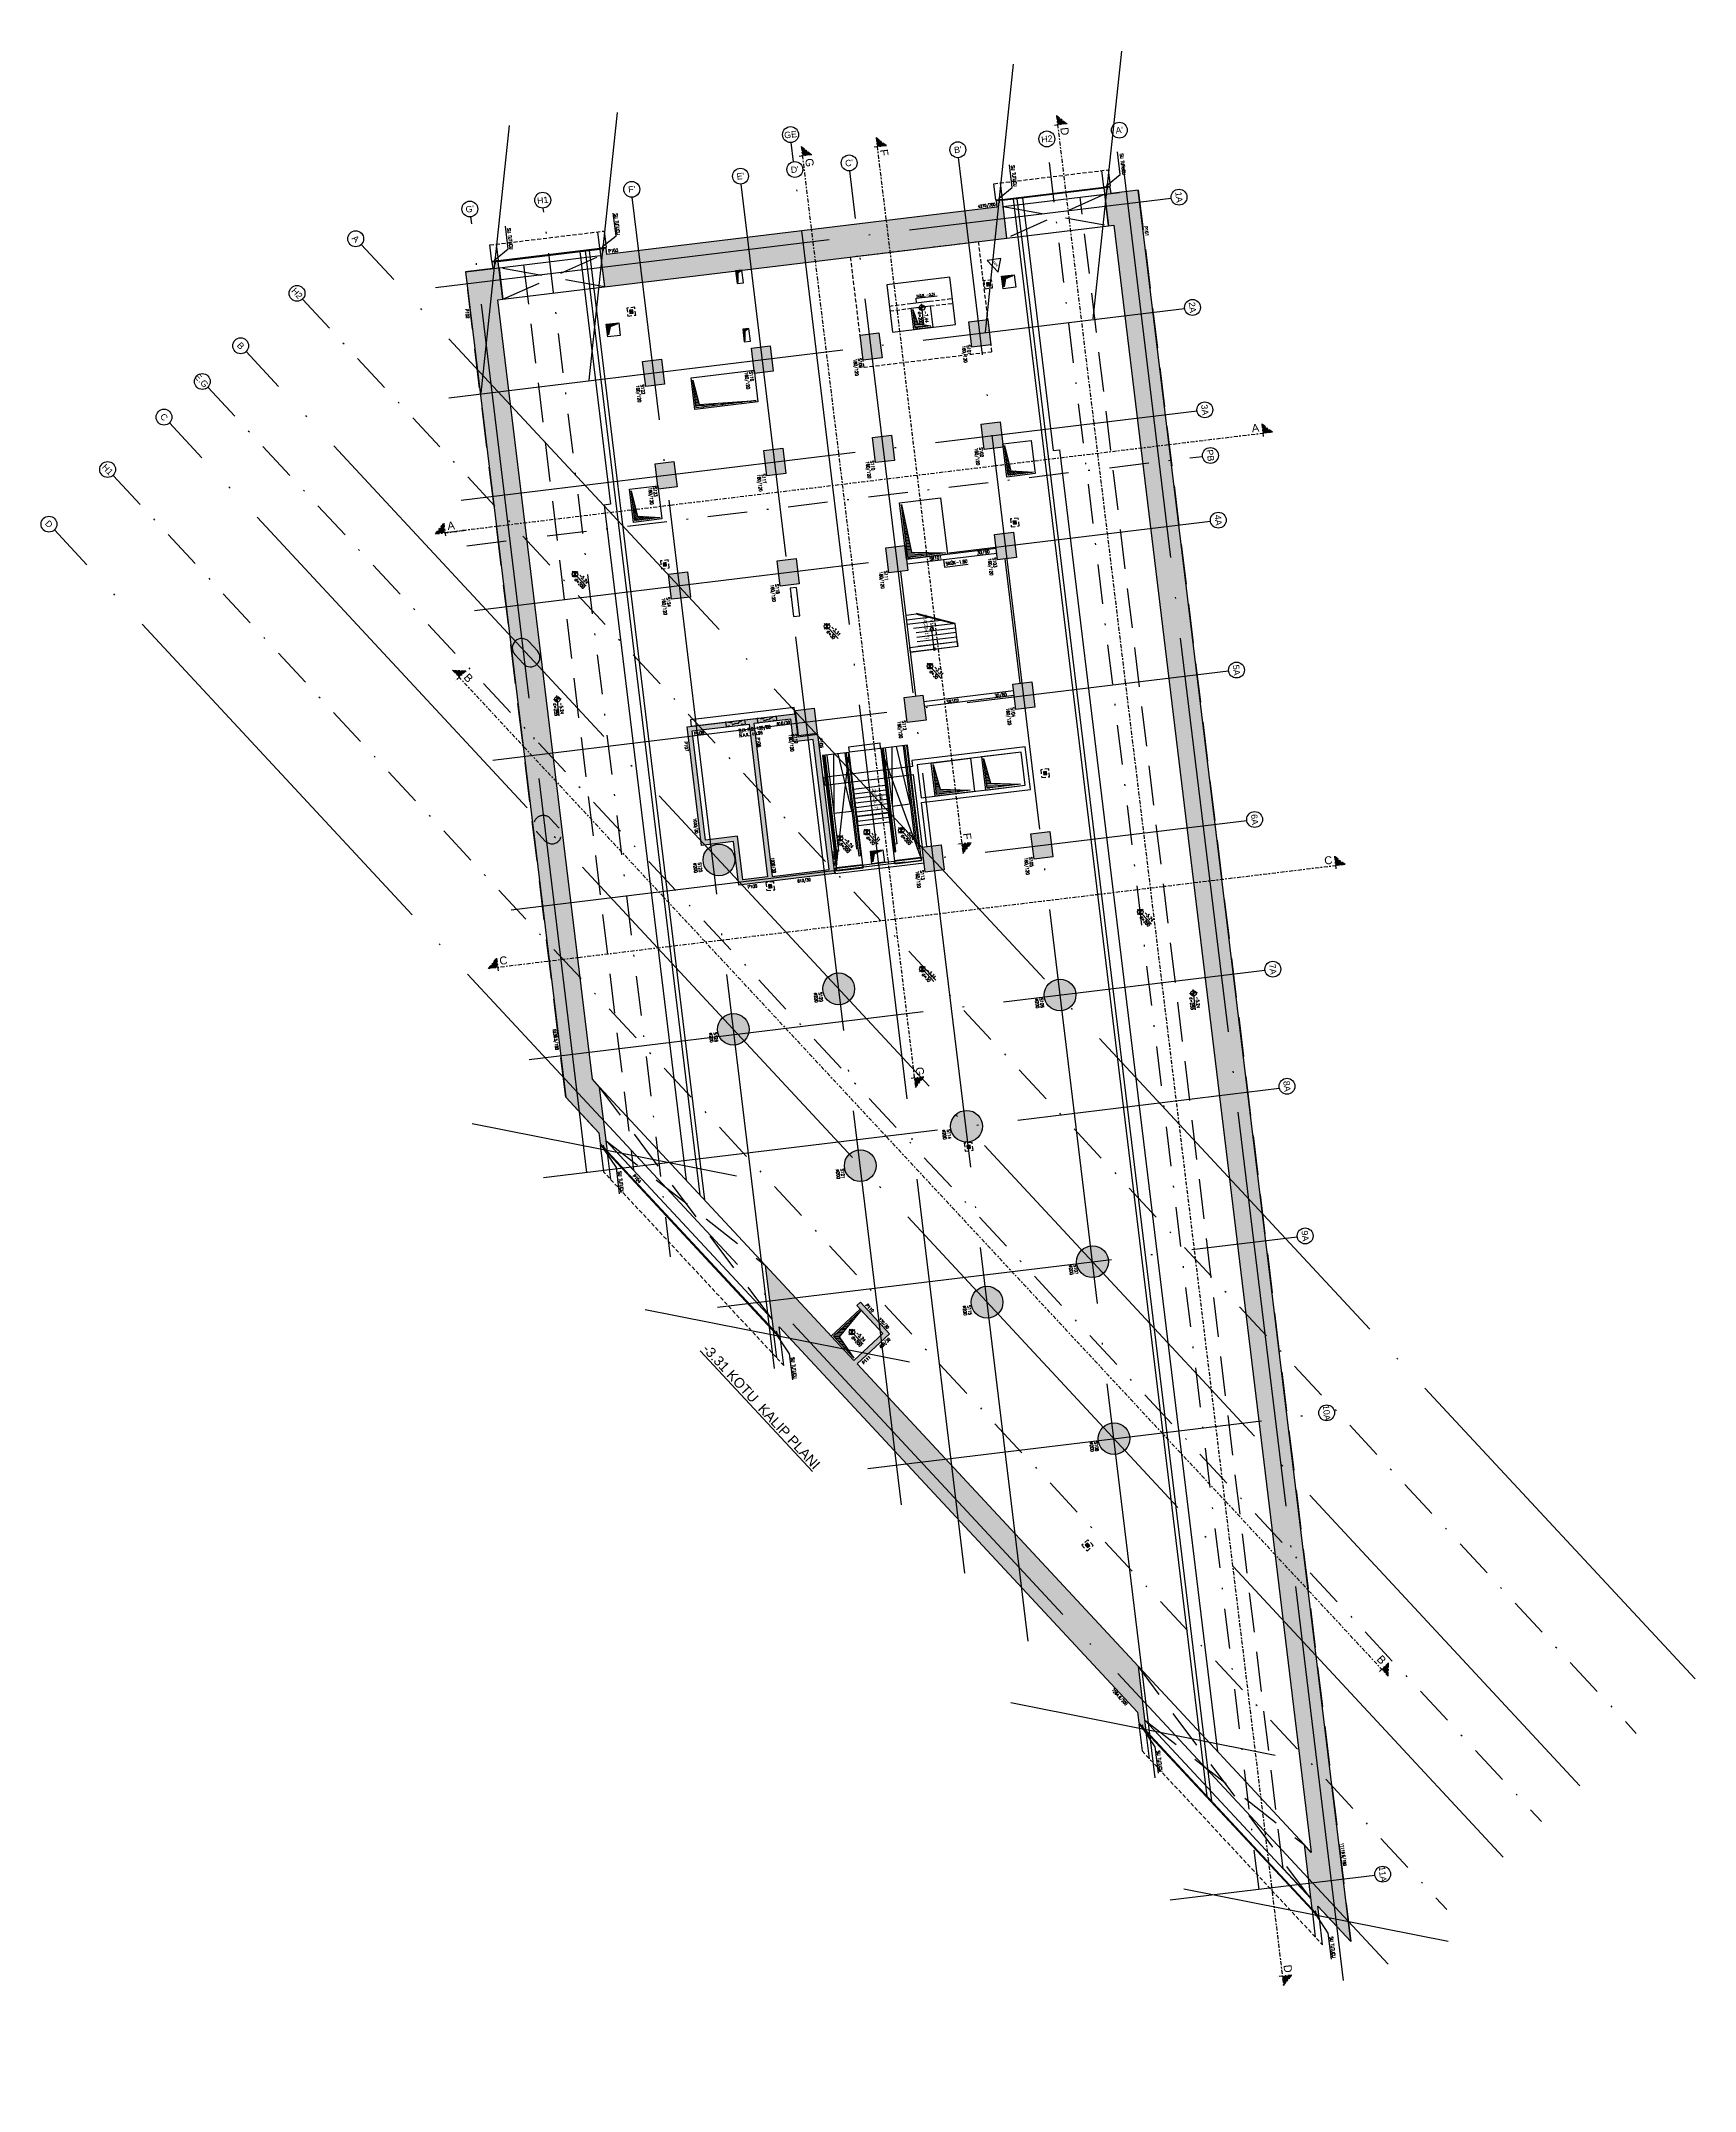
# Model space of a CAD drawing. Header units: millimetres. Extents: x 400408 to 401121, y 4543945 to 4544109.
# Drawn here: x 400408 to 400512.2, y 4543980.1 to 4544109.3 of the extents above; entities that cross this region are included whole.
import ezdxf
from ezdxf.enums import TextEntityAlignment as Align

# ---------------------------------------------------------------- set-up
doc = ezdxf.new("R2010")
doc.units = ezdxf.units.MM
for name, pattern in [('AKS', [3, 2.5, -0.25, 0, -0.25]), ('CENTER', [2, 1.25, -0.25, 0.25, -0.25]), ('CIZGI', [0.4, 0.25, -0.15]), ('CONTINU', [0]), ('DASHDOT2', [0.5, 0.25, -0.125, 0, -0.125]), ('HIDDEN', [0.375, 0.25, -0.125]), ('UUC-ST-KAL-I05-101-U-000$0$ACAD_ISO05W100', [33, 24, -3, 0, -3, 0, -3])]:
    doc.linetypes.add(name, pattern=pattern)
for name, color, linetype in [('aks prota', 2, 'AKS'), ('bosluk prota', 2, 'Continuous'), ('bosluk tarama prota', 8, 'Continuous'), ('boşluk prota', 2, 'Continuous'), ('boşluk taraması prota', 252, 'Continuous'), ('caks prota', 4, 'Continuous'), ('kesik prota', 2, 'CIZGI'), ('kesit tarama prota', 252, 'Continuous'), ('kiriş boyutu prota', 6, 'Continuous'), ('kiriş prota', 6, 'Continuous'), ('kolon prota', 1, 'Continuous'), ('kolon tarama prota', 252, 'Continuous'), ('lkolon prota', 4, 'Continuous'), ('lperde prota', 4, 'Continuous'), ('merdiven prota', 2, 'Continuous'), ('metraj prota', 2, 'Continuous'), ('not prota', 2, 'Continuous'), ('not yazısı prota', 6, 'Continuous'), ('not çizgisi prota', 4, 'Continuous'), ('perde prota', 1, 'Continuous'), ('PRT-AL-TUNEL_EKSENI', 14, 'DASHDOT2'), ('PRT-MI-a_fit_drainage', 10, 'Continuous'), ('PRT-MI-ad_dim', 8, 'Continuous'), ('prt-s-taxis', 7, 'Continuous'), ('skesit prota', 7, 'Continuous'), ('st-s_level (kot)', 6, 'Continuous'), ('st-s_levelmark (kot işareti)', 4, 'Continuous'), ('st_s_ölçü', 4, 'Continuous'), ('taks prota', 7, 'Continuous'), ('temel prota', 6, 'Continuous'), ('tkesit prota', 7, 'Continuous'), ('tkolon prota', 6, 'Continuous'), ('tnot prota', 4, 'Continuous'), ('tperde prota', 6, 'Continuous'), ('tplan prota', 7, 'Continuous'), ('UUC-ST-KAL-I05-101-U-000$0$st_s_su tutucu', 2, 'Continuous'), ('ölçü prota', 4, 'Continuous')]:
    doc.layers.add(name, color=color, linetype=linetype)
doc.styles.add('Arial', font='Arial.ttf')
doc.styles.add('OLCU', font='romanstw.shx')
doc.styles.add('PRT-MI-a_Arial', font='Arial.ttf', dxfattribs={"height": 30})
doc.styles.add('TAKS', font='Arial Unicode.ttf')
doc.styles.add('TKIRIS', font='romanstw.shx')
doc.styles.add('tkolon', font='romanstw.shx')
doc.styles.add('TNOT', font='romanstw.shx', dxfattribs={"width": 0.8, "height": 250})
doc.styles.add('TSIMPLEX', font='romanstw.shx')
doc.dimstyles.new('1-50', dxfattribs={"dimtxt": 10, "dimasz": 4, "dimexe": 4, "dimexo": 8, "dimgap": 4, "dimtad": 1, "dimdec": 1, "dimrnd": 0.05, "dimzin": 9, "dimdsep": 46, "dimtxsty": 'OLCU', "dimblk1": 'OBLIQUE', "dimblk2": 'OBLIQUE', "dimsah": 1, "dimcen": 2, "dimdle": 4, "dimclrd": 4, "dimclre": 4, "dimclrt": 3, "dimadec": 1, "dimazin": 0, "dimtfac": 1, "dimtdec": 1, "dimtix": 1, "dimtmove": 2, "dimatfit": 3, "dimldrblk": 'OBLIQUE', "dimfxl": 1, "dimtvp": 1, "dimtolj": 1, "dimtzin": 1, "dimarcsym": 0})

# ---------------------------------------------------------------- blocks, each defined once
blk = doc.blocks.new('yürüyen mer 1')
at = {"color": 253}
blk.add_lwpolyline([(-120, 35), (-120, 205)], dxfattribs=at)
at = {"layer": 'st_s_ölçü', "color": 252, "ltscale": 0.1}
blk.add_line((-831, 205), (-831, 35), dxfattribs=at)
for points in [[(-120, 205), (-852, 205), (-852, 35), (-120, 35)], [(-120, 197), (-776, 197), (-776, 188), (-120, 188)], [(-729, 205), (-729, 197)], [(-120, 177), (-729, 177), (-729, 188)], [(-120, 135), (-489, 177), (-489, 62), (-120, 105)], [(-120, 42), (-776, 42), (-776, 52), (-120, 52)], [(-120, 62), (-729, 62), (-729, 52)], [(-729, 35), (-729, 42)]]:
    blk.add_lwpolyline(points, dxfattribs=at)
blk = doc.blocks.new('PLAN_KOT')
at = {"layer": 'st-s_levelmark (kot işareti)'}
h = blk.add_hatch(color=256, dxfattribs=at)
h.paths.add_polyline_path([(0, 18, 0.414214), (-18, 0), (0, 0)])
h.paths.add_polyline_path([(18, 0), (0, 0), (0, -18, 0.414214)])
for p, q in [((105, 0), (-25, 0)), ((0, 25), (0, -25))]:
    blk.add_line(p, q, dxfattribs=at)
blk.add_circle((0, 0), 17.5, dxfattribs=at)
at = {"layer": 'st-s_level (kot)', "color": 6, "style": 'OLCU', "width": 0.8}
for tag, p in [('KOT', (23, 10)), ('DÖŞEME_KALINLIĞI', (23, -28))]:
    blk.add_attdef(tag, p, '', height=20, dxfattribs=at)
blk = doc.blocks.new('Stair_Anotation')
at = {"color": 0, "style": 'PRT-MI-a_Arial'}
blk.add_attdef('M.ADI', text='', height=0.2, dxfattribs=at).set_placement((0, 0), align=Align.BOTTOM_CENTER)
blk.add_attdef('BAS.SAYI-(EN-RIHT)', text='', height=0.2, dxfattribs=at).set_placement((0, -0.08), align=Align.TOP_CENTER)
blk = doc.blocks.new('_Oblique')
at = {"layer": 'st_s_ölçü', "lineweight": -2}
blk.add_line((-0.5, -0.5), (0.5, 0.5), dxfattribs=at)
blk = doc.blocks.new('*U79')
at = {"layer": 'metraj prota', "color": 4}
blk.add_lwpolyline([(-145, 0), (-122, 13), (-122, -13)], close=True, dxfattribs=at)
blk.add_lwpolyline([(0, 0), (-122, 0)], dxfattribs=at)
blk.add_circle((0, 0), 7.5, dxfattribs=at)
blk = doc.blocks.new('YER SUZGECI_20x20')
at = {"color": 2}
blk.add_lwpolyline([(-20, 0), (0, 0), (0, 20), (-20, 20)], close=True, dxfattribs=at)
for points in [[(0, 20), (-20, 0)], [(-20, 20), (0, 0)]]:
    blk.add_lwpolyline(points, dxfattribs=at)
blk.add_circle((-10, 10), 7, dxfattribs=at)

msp = doc.modelspace()

# ---------------------------------------------------------------- hatches: boundary and pattern name
at = {"layer": 'bosluk tarama prota'}
h = msp.add_hatch(dxfattribs=at)
h.set_pattern_fill('ANSI31', color=256, scale=0.5, angle=121.92399)
h.set_pattern_definition([(321.924, (400458.676496, 4544064.617994), (0.03854414, 0.04919958), [])])
h.paths.add_polyline_path([(400451.813, 4544094.776), (400452.127, 4544094.814), (400451.893, 4544094.68), (400451.9, 4544094.06)])
h = msp.add_hatch(dxfattribs=at)
h.set_pattern_fill('ANSI31', color=256, scale=0.5, angle=121.92399)
h.set_pattern_definition([(321.924, (400475.46656, 4544064.2645), (0.03854414, 0.04919958), [])])
h.paths.add_polyline_path([(400468.603, 4544094.422), (400469.232, 4544094.499), (400468.767, 4544094.296), (400468.679, 4544093.797)])
h = msp.add_hatch(dxfattribs=at)
h.set_pattern_fill('ANSI31', color=256, scale=0.5, angle=121.92399)
h.set_pattern_definition([(321.924, (400450.549617, 4544061.23863), (0.03854414, 0.04919958), [])])
h.paths.add_polyline_path([(400443.686, 4544091.396), (400444.315, 4544091.473), (400443.851, 4544091.27), (400443.762, 4544090.771)])
h = msp.add_hatch(dxfattribs=at)
h.set_pattern_fill('ANSI31', color=256, scale=0.5, angle=121.92399)
h.set_pattern_definition([(321.924, (400459.122254, 4544060.947334), (0.03854414, 0.04919958), [])])
h.paths.add_polyline_path([(400452.259, 4544091.105), (400452.573, 4544091.143), (400452.338, 4544091.009), (400452.346, 4544090.389)])
h = msp.add_hatch(dxfattribs=at)
h.set_pattern_fill('ANSI31', color=256, scale=0.5, angle=121.92399)
h.set_pattern_definition([(321.924, (400467.19765, 4544028.036356), (0.03854414, 0.04919958), [])])
h.paths.add_polyline_path([(400460.334, 4544058.194), (400460.963, 4544058.27), (400460.499, 4544058.068), (400460.41, 4544057.569)])
at = {"layer": 'boşluk taraması prota', "ltscale": 2}
h = msp.add_hatch(dxfattribs=at)
h.set_pattern_fill('ANSI31', color=256, scale=0.03, angle=-47.07601, style=0)
h.set_pattern_definition([(357.923994, (399678.58956, 4544276.37311), (0.003450452, 0.095187483), [])])
h.paths.add_polyline_path([(400463.246, 4544091.464), (400464.069, 4544091.337), (400463.075, 4544091.216), (400462.936, 4544092.358)])
h = msp.add_hatch(dxfattribs=at)
h.set_pattern_fill('ANSI31', color=256, scale=0.03, angle=-47.07601, style=0)
h.set_pattern_definition([(357.923994, (399678.14428, 4544261.64228), (0.003450452, 0.095187483), [])])
h.paths.add_polyline_path([(400449.07, 4544087.922), (400449.468, 4544086.381), (400453.055, 4544086.625), (400449.283, 4544086.167)])
h = msp.add_hatch(dxfattribs=at)
h.set_pattern_fill('ANSI31', color=256, scale=0.03, angle=-47.07601, style=0)
h.set_pattern_definition([(321.924, (400468.59764, 4544083.89483), (0.0587413, 0.0749802), [])])
h.paths.add_polyline_path([(400468.94, 4544081.922), (400468.709, 4544083.808), (400469.109, 4544082.212), (400470.528, 4544082.115)])
h = msp.add_hatch(dxfattribs=at)
h.set_pattern_fill('ANSI31', color=256, scale=0.03, angle=-47.07601, style=0)
h.set_pattern_definition([(321.924, (400445.07095, 4544081.03779), (0.0587413, 0.0749802), [])])
h.paths.add_polyline_path([(400445.413, 4544079.065), (400445.182, 4544080.951), (400445.582, 4544079.354), (400447.002, 4544079.258)])
h = msp.add_hatch(dxfattribs=at)
h.set_pattern_fill('ANSI31', color=256, scale=0.03, angle=-47.07601, style=0)
h.set_pattern_definition([(357.923994, (399678.130375, 4544261.90387), (0.003450452, 0.095187483), [])])
h.paths.add_polyline_path([(400462.842, 4544077.076), (400464.998, 4544077.04), (400462.616, 4544076.747), (400462.211, 4544080.083)])
h = msp.add_hatch(dxfattribs=at)
h.set_pattern_fill('ANSI31', color=256, scale=0.03, angle=-47.07601, style=0)
h.set_pattern_definition([(357.923994, (399683.1203, 4544247.35807), (0.003450452, 0.095187483), [])])
h.paths.add_polyline_path([(400467.832, 4544062.53), (400469.988, 4544062.494), (400467.606, 4544062.201), (400467.377, 4544064.086)])
h = msp.add_hatch(dxfattribs=at)
h.set_pattern_fill('ANSI31', color=256, scale=0.03, angle=-47.07601, style=0)
h.set_pattern_definition([(357.923994, (399679.94364, 4544246.9723), (0.003450452, 0.095187483), [])])
h.paths.add_polyline_path([(400464.655, 4544062.145), (400466.811, 4544062.109), (400464.429, 4544061.815), (400464.2, 4544063.7)])
h = msp.add_hatch(dxfattribs=at)
h.set_pattern_fill('ANSI31', color=256, scale=0.03, angle=-47.07601, style=0)
h.set_pattern_definition([(357.923994, (399678.52061, 4544261.7916), (0.003450452, 0.095187483), [])])
h.paths.add_polyline_path([(400459.681, 4544029.315), (400458.279, 4544027.648), (400459.218, 4544026.289), (400457.924, 4544027.681)])
at = {"layer": 'kesit tarama prota'}
h = msp.add_hatch(color=256, dxfattribs=at)
h.dxf.hatch_style = 1
h.paths.add_polyline_path([(400472.645, 4544104.067), (400471.977, 4544104.59), (400472.049, 4544103.995)])
h = msp.add_hatch(color=256, dxfattribs=at)
h.dxf.hatch_style = 1
h.paths.add_polyline_path([(400461.277, 4544102.687), (400460.609, 4544103.21), (400460.681, 4544102.614)])
h = msp.add_hatch(color=256, dxfattribs=at)
h.dxf.hatch_style = 1
h.paths.add_polyline_path([(400456.565, 4544102.114), (400455.897, 4544102.638), (400455.97, 4544102.042)])
h = msp.add_hatch(color=256, dxfattribs=at)
h.dxf.hatch_style = 1
h.paths.add_polyline_path([(400484.916, 4544085.154), (400485.584, 4544084.631), (400484.988, 4544084.559)])
h = msp.add_hatch(color=256, dxfattribs=at)
h.dxf.hatch_style = 1
h.paths.add_polyline_path([(400433.376, 4544078.896), (400432.853, 4544078.228), (400433.448, 4544078.3)])
h = msp.add_hatch(color=256, dxfattribs=at)
h.dxf.hatch_style = 1
h.paths.add_polyline_path([(400434.781, 4544069.608), (400433.933, 4544069.638), (400434.341, 4544069.199)])
h = msp.add_hatch(color=256, dxfattribs=at)
h.dxf.hatch_style = 1
h.paths.add_polyline_path([(400466.611, 4544058.766), (400466.087, 4544058.098), (400466.015, 4544058.694)])
h = msp.add_hatch(color=256, dxfattribs=at)
h.dxf.hatch_style = 1
h.paths.add_polyline_path([(400489.493, 4544057.914), (400490.161, 4544057.391), (400489.566, 4544057.319)])
h = msp.add_hatch(color=256, dxfattribs=at)
h.dxf.hatch_style = 1
h.paths.add_polyline_path([(400436.702, 4544051.503), (400436.179, 4544050.836), (400436.775, 4544050.908)])
h = msp.add_hatch(color=256, dxfattribs=at)
h.dxf.hatch_style = 1
h.paths.add_polyline_path([(400463.621, 4544044.015), (400463.098, 4544043.347), (400463.025, 4544043.942)])
h = msp.add_hatch(color=256, dxfattribs=at)
h.dxf.hatch_style = 1
h.paths.add_polyline_path([(400492.911, 4544007.105), (400492.88, 4544006.257), (400492.471, 4544006.696)])
h = msp.add_hatch(color=256, dxfattribs=at)
h.dxf.hatch_style = 1
h.paths.add_polyline_path([(400486.81, 4543987.426), (400486.286, 4543986.758), (400486.214, 4543987.354)])
at = {"layer": 'kolon tarama prota'}
h = msp.add_hatch(color=256, dxfattribs=at)
h.dxf.hatch_style = 1
h.paths.add_polyline_path([(400488.037, 4543995.155), (400487.581, 4543995.646), (400488.073, 4543991.593), (400488.536, 4543991.094), (400488.454, 4543991.77), (400490.533, 4543989.535), (400477.132, 4544099.89), (400475.419, 4544099.682), (400475.371, 4544100.079), (400474.974, 4544100.031), (400475.263, 4544097.649), (400475.586, 4544097.688)])
h = msp.add_hatch(color=256, dxfattribs=at)
h.dxf.hatch_style = 1
h.paths.add_polyline_path([(400468.861, 4544096.871), (400468.571, 4544099.254), (400468.174, 4544099.205), (400468.222, 4544098.808), (400443.653, 4544095.825), (400443.605, 4544096.222), (400443.208, 4544096.174), (400443.497, 4544093.791)])
h = msp.add_hatch(color=256, dxfattribs=at)
h.dxf.hatch_style = 1
h.paths.add_polyline_path([(400442.735, 4544043.865), (400436.771, 4544092.974), (400437.094, 4544093.014), (400436.805, 4544095.396), (400436.408, 4544095.348), (400436.456, 4544094.951), (400434.743, 4544094.743), (400441.059, 4544042.73), (400443.141, 4544040.492), (400443.223, 4544039.816), (400443.687, 4544039.318), (400443.194, 4544043.371)])
h = msp.add_hatch(color=256, dxfattribs=at)
h.dxf.hatch_style = 1
h.paths.add_polyline_path([(400467.645, 4544091.737), (400467.838, 4544090.149), (400466.647, 4544090.004), (400466.454, 4544091.593)])
h = msp.add_hatch(color=256, dxfattribs=at)
h.dxf.hatch_style = 1
h.paths.add_polyline_path([(400453.946, 4544090.074), (400454.139, 4544088.485), (400452.948, 4544088.341), (400452.755, 4544089.929)])
h = msp.add_hatch(color=256, dxfattribs=at)
h.dxf.hatch_style = 1
h.paths.add_polyline_path([(400460.796, 4544090.905), (400460.988, 4544089.317), (400459.797, 4544089.172), (400459.604, 4544090.761)])
h = msp.add_hatch(color=256, dxfattribs=at)
h.dxf.hatch_style = 1
h.paths.add_polyline_path([(400447.096, 4544089.242), (400447.289, 4544087.653), (400446.098, 4544087.509), (400445.905, 4544089.097)])
h = msp.add_hatch(color=256, dxfattribs=at)
h.dxf.hatch_style = 1
h.paths.add_polyline_path([(400468.429, 4544085.285), (400468.622, 4544083.696), (400467.43, 4544083.552), (400467.238, 4544085.14)])
h = msp.add_hatch(color=256, dxfattribs=at)
h.dxf.hatch_style = 1
h.paths.add_polyline_path([(400454.729, 4544083.621), (400454.922, 4544082.033), (400453.731, 4544081.888), (400453.538, 4544083.476)])
h = msp.add_hatch(color=256, dxfattribs=at)
h.dxf.hatch_style = 1
h.paths.add_polyline_path([(400461.579, 4544084.453), (400461.772, 4544082.864), (400460.581, 4544082.72), (400460.388, 4544084.308)])
h = msp.add_hatch(color=256, dxfattribs=at)
h.dxf.hatch_style = 1
h.paths.add_polyline_path([(400447.88, 4544082.789), (400448.073, 4544081.201), (400446.881, 4544081.056), (400446.689, 4544082.645)])
h = msp.add_hatch(color=256, dxfattribs=at)
h.dxf.hatch_style = 1
h.paths.add_polyline_path([(400469.273, 4544078.336), (400469.466, 4544076.747), (400468.274, 4544076.603), (400468.081, 4544078.191)])
h = msp.add_hatch(color=256, dxfattribs=at)
h.dxf.hatch_style = 1
h.paths.add_polyline_path([(400462.423, 4544077.504), (400462.616, 4544075.916), (400461.425, 4544075.771), (400461.232, 4544077.359)])
h = msp.add_hatch(color=256, dxfattribs=at)
h.dxf.hatch_style = 1
h.paths.add_polyline_path([(400448.724, 4544075.84), (400448.917, 4544074.252), (400447.725, 4544074.107), (400447.532, 4544075.696)])
h = msp.add_hatch(color=256, dxfattribs=at)
h.dxf.hatch_style = 1
h.paths.add_polyline_path([(400455.573, 4544076.672), (400455.766, 4544075.084), (400454.575, 4544074.939), (400454.382, 4544076.527)])
h = msp.add_hatch(color=256, dxfattribs=at)
h.dxf.hatch_style = 1
h.paths.add_polyline_path([(400463.568, 4544068.073), (400463.761, 4544066.485), (400462.57, 4544066.34), (400462.377, 4544067.928)])
h = msp.add_hatch(color=256, dxfattribs=at)
h.dxf.hatch_style = 1
h.paths.add_polyline_path([(400470.418, 4544068.905), (400470.611, 4544067.317), (400469.42, 4544067.172), (400469.227, 4544068.76)])
h = msp.add_hatch(color=256, dxfattribs=at)
h.dxf.hatch_style = 1
h.paths.add_polyline_path([(400456.656, 4544065.269), (400455.415, 4544065.119), (400455.239, 4544066.566), (400452.906, 4544066.283), (400454.076, 4544056.653), (400457.649, 4544057.087)], flags=16)
h.paths.add_polyline_path([(400452.609, 4544066.246), (400453.778, 4544056.617), (400452.219, 4544056.428), (400451.884, 4544059.183), (400449.87, 4544058.938), (400449.035, 4544065.813)], flags=16)
h.paths.add_polyline_path([(400451.957, 4544056.094), (400451.623, 4544058.849), (400449.608, 4544058.604), (400448.701, 4544066.074), (400455.501, 4544066.9), (400455.677, 4544065.453), (400456.918, 4544065.603), (400457.983, 4544056.826)])
h = msp.add_hatch(color=256, dxfattribs=at)
h.dxf.hatch_style = 1
h.paths.add_polyline_path([(400456.719, 4544067.241), (400456.911, 4544065.653), (400455.72, 4544065.508), (400455.527, 4544067.097)])
h = msp.add_hatch(color=256, dxfattribs=at)
h.dxf.hatch_style = 1
h.paths.add_polyline_path([(400471.563, 4544059.474), (400471.756, 4544057.886), (400470.565, 4544057.741), (400470.372, 4544059.33)])
h = msp.add_hatch(color=256, dxfattribs=at)
h.dxf.hatch_style = 1
edge = h.paths.add_edge_path()
edge.add_arc((400450.709, 4544057.684), 1, -47.07601, 312.92399)
h = msp.add_hatch(color=256, dxfattribs=at)
h.dxf.hatch_style = 1
h.paths.add_polyline_path([(400464.714, 4544058.642), (400464.906, 4544057.054), (400463.715, 4544056.909), (400463.522, 4544058.498)])
h = msp.add_hatch(color=256, dxfattribs=at)
h.dxf.hatch_style = 1
edge = h.paths.add_edge_path()
edge.add_arc((400458.261, 4544049.564), 1, -47.07601, 312.92399)
h = msp.add_hatch(color=256, dxfattribs=at)
h.dxf.hatch_style = 1
edge = h.paths.add_edge_path()
edge.add_arc((400472.209, 4544049.177), 1, -47.07601, 312.92399)
h = msp.add_hatch(color=256, dxfattribs=at)
h.dxf.hatch_style = 1
edge = h.paths.add_edge_path()
edge.add_arc((400451.62, 4544047.013), 1, -47.07601, 312.92399)
h = msp.add_hatch(color=256, dxfattribs=at)
h.dxf.hatch_style = 1
edge = h.paths.add_edge_path()
edge.add_arc((400466.313, 4544040.906), 1, -47.07601, 312.92399)
h = msp.add_hatch(color=256, dxfattribs=at)
h.dxf.hatch_style = 1
edge = h.paths.add_edge_path()
edge.add_arc((400459.615, 4544038.417), 1, -47.07601, 312.92399)
h = msp.add_hatch(color=256, dxfattribs=at)
h.dxf.hatch_style = 1
edge = h.paths.add_edge_path()
edge.add_arc((400474.251, 4544032.371), 1, -47.07601, 312.92399)
h = msp.add_hatch(color=256, dxfattribs=at)
h.dxf.hatch_style = 1
h.paths.add_polyline_path([(400477.086, 4544003.993), (400477.168, 4544003.318), (400477.632, 4544002.819), (400477.139, 4544006.873), (400459.417, 4544025.929), (400461.467, 4544027.835), (400459.628, 4544029.813), (400459.408, 4544029.608), (400461.043, 4544027.851), (400459.212, 4544026.148), (400453.632, 4544032.148), (400454.125, 4544028.095), (400454.588, 4544027.596), (400454.506, 4544028.272)])
h = msp.add_hatch(color=256, dxfattribs=at)
h.dxf.hatch_style = 1
edge = h.paths.add_edge_path()
edge.add_arc((400467.609, 4544029.821), 1, -47.07601, 312.92399)
h = msp.add_hatch(color=256, dxfattribs=at)
h.dxf.hatch_style = 1
edge = h.paths.add_edge_path()
edge.add_arc((400475.606, 4544021.223), 1, -47.07601, 312.92399)

# ---------------------------------------------------------------- linework, layer by layer
at = {"layer": 'aks prota', "ltscale": 10}
for p, q in [((400455.407, 4544101.679), (400455.26, 4544102.889)), ((400490.074, 4543987.091), (400475.978, 4544103.171)), ((400478.198, 4543999.861), (400465.802, 4544101.936)), ((400462.209, 4544017.053), (400452.103, 4544100.272)), ((400466.206, 4544012.755), (400455.528, 4544100.688)), ((400470.204, 4544008.457), (400458.953, 4544101.104)), ((400432.848, 4544093.757), (400479.207, 4544099.387)), ((400454.214, 4544025.649), (400445.253, 4544099.44)), ((400442.389, 4544038.001), (400435.078, 4544098.205)), ((400512.214, 4544006.089), (400428.167, 4544096.459)), ((400433.692, 4544086.808), (400480.051, 4544092.438)), ((400504.965, 4543999.347), (400420.917, 4544089.717)), ((400434.475, 4544080.356), (400480.835, 4544085.985)), ((400500.132, 4543994.852), (400416.084, 4544085.222)), ((400492.882, 4543988.11), (400408.835, 4544078.48)), ((400435.319, 4544073.407), (400481.679, 4544079.036)), ((400436.465, 4544063.976), (400482.824, 4544069.606)), ((400437.61, 4544054.545), (400483.969, 4544060.175)), ((400438.755, 4544045.114), (400485.114, 4544050.744)), ((400439.659, 4544037.669), (400486.019, 4544043.299)), ((400450.63, 4544029.502), (400487.155, 4544033.938)), ((400460.084, 4544019.338), (400488.509, 4544022.79)), ((400479.134, 4543992.156), (400492.039, 4543993.723))]:
    msp.add_line(p, q, dxfattribs=at)
at = {"layer": 'bosluk prota'}
for points in [[(400451.813, 4544094.776), (400452.127, 4544094.814), (400451.893, 4544094.68), (400451.9, 4544094.06)], [(400468.603, 4544094.422), (400469.232, 4544094.499), (400468.767, 4544094.296), (400468.679, 4544093.797)], [(400443.686, 4544091.396), (400444.315, 4544091.473), (400443.851, 4544091.27), (400443.762, 4544090.771)], [(400452.259, 4544091.105), (400452.573, 4544091.143), (400452.338, 4544091.009), (400452.346, 4544090.389)], [(400460.334, 4544058.194), (400460.963, 4544058.27), (400460.499, 4544058.068), (400460.41, 4544057.569)]]:
    msp.add_lwpolyline(points, close=True, dxfattribs=at)
at = {"layer": 'boşluk prota', "ltscale": 0.05}
for points in [[(400463.246, 4544091.464), (400464.069, 4544091.337), (400463.075, 4544091.216), (400462.936, 4544092.358)], [(400449.07, 4544087.922), (400449.468, 4544086.381), (400453.055, 4544086.625), (400449.283, 4544086.167)], [(400468.94, 4544081.922), (400468.709, 4544083.808), (400469.109, 4544082.212), (400470.528, 4544082.115)], [(400445.413, 4544079.065), (400445.182, 4544080.951), (400445.582, 4544079.354), (400447.002, 4544079.258)], [(400462.842, 4544077.076), (400464.998, 4544077.04), (400462.616, 4544076.747), (400462.211, 4544080.083)], [(400467.832, 4544062.53), (400469.719, 4544062.461), (400467.606, 4544062.201), (400467.377, 4544064.086)], [(400464.655, 4544062.145), (400466.542, 4544062.076), (400464.429, 4544061.815), (400464.2, 4544063.7)], [(400459.681, 4544029.315), (400458.279, 4544027.648), (400459.218, 4544026.289), (400457.924, 4544027.681)]]:
    msp.add_lwpolyline(points, close=True, dxfattribs=at)
at = {"layer": 'caks prota', "ltscale": 0.05}
for centre in [(400475.942, 4544103.67), (400455.225, 4544103.388), (400465.767, 4544102.434), (400471.375, 4544103.115), (400455.492, 4544101.187), (400458.917, 4544101.603), (400445.218, 4544099.939), (400452.067, 4544100.771), (400435.018, 4544098.7), (400435.018, 4544098.7), (400439.609, 4544099.258), (400479.704, 4544099.447), (400427.826, 4544096.825), (400424.128, 4544093.386), (400480.548, 4544092.498), (400420.577, 4544090.083), (400418.16, 4544087.835), (400415.744, 4544085.588), (400481.331, 4544086.046), (400481.68, 4544083.172), (400412.192, 4544082.285), (400482.175, 4544079.097), (400408.495, 4544078.846), (400483.322, 4544069.65), (400484.466, 4544060.235), (400485.611, 4544050.804), (400486.507, 4544043.427), (400487.652, 4544033.997), (400489.005, 4544022.853), (400492.535, 4543993.786)]:
    msp.add_circle(centre, 0.5, dxfattribs=at)
at = {"layer": 'kesik prota', "ltscale": 10}
for p, q in [((400459.201, 4544062.147), (400461.186, 4544062.388)), ((400459.236, 4544061.859), (400461.221, 4544062.101)), ((400459.271, 4544061.572), (400461.256, 4544061.813)), ((400459.306, 4544061.284), (400461.291, 4544061.525)), ((400459.341, 4544060.996), (400461.326, 4544061.237)), ((400459.376, 4544060.708), (400461.361, 4544060.949)), ((400459.411, 4544060.42), (400461.396, 4544060.661)), ((400459.446, 4544060.132), (400461.431, 4544060.373))]:
    msp.add_line(p, q, dxfattribs=at)
for points in [[(400468.619, 4544098.857), (400475.264, 4544097.648), (400475.022, 4544099.635), (400468.861, 4544096.871)], [(400436.854, 4544094.999), (400437.094, 4544093.013), (400443.256, 4544095.777), (400443.497, 4544093.791)]]:
    msp.add_lwpolyline(points, close=True, dxfattribs=at)
at = {"layer": 'kesik prota'}
for points in [[(400451.133, 4544066.365), (400451.17, 4544066.064), (400452.325, 4544066.51), (400452.361, 4544066.209), (400451.133, 4544066.365)], [(400453.119, 4544066.606), (400453.155, 4544066.309), (400454.31, 4544066.751), (400454.346, 4544066.453), (400453.119, 4544066.606)]]:
    msp.add_lwpolyline(points, dxfattribs=at)
at = {"layer": 'kesik prota', "ltscale": 10}
for points in [[(400454.043, 4544028.77), (400443.194, 4544043.371)], [(400443.605, 4544039.993), (400453.632, 4544032.148)], [(400487.991, 4543992.268), (400477.139, 4544006.873)], [(400477.55, 4544003.495), (400487.581, 4543995.646)]]:
    msp.add_lwpolyline(points, dxfattribs=at)
at = {"layer": 'kiriş prota'}
for p, q in [((400462.529, 4544076.635), (400468.187, 4544077.322)), ((400462.565, 4544076.337), (400468.223, 4544077.025)), ((400463.117, 4544068.018), (400462.164, 4544075.861)), ((400468.716, 4544076.656), (400469.669, 4544068.814))]:
    msp.add_line(p, q, dxfattribs=at)
for points in [[(400468.619, 4544098.857), (400475.022, 4544099.634)], [(400468.861, 4544096.871), (400475.263, 4544097.649)], [(400437.223, 4544095.044), (400443.256, 4544095.777)], [(400437.094, 4544093.014), (400443.497, 4544093.791)], [(400448.953, 4544088.057), (400452.923, 4544088.539), (400453.165, 4544086.554), (400449.194, 4544086.072), (400448.953, 4544088.057)], [(400465.763, 4544071.147), (400465.589, 4544072.584)], [(400469.278, 4544068.338), (400463.62, 4544067.651)], [(400469.314, 4544068.04), (400463.656, 4544067.353)], [(400443.194, 4544043.371), (400453.632, 4544032.148)], [(400443.605, 4544039.993), (400454.043, 4544028.77)], [(400487.581, 4543995.646), (400477.139, 4544006.873)], [(400487.991, 4543992.268), (400477.55, 4544003.495)]]:
    msp.add_lwpolyline(points, dxfattribs=at)
for points in [[(400451.761, 4544094.795), (400451.857, 4544094), (400452.254, 4544094.049), (400452.158, 4544094.843)], [(400464.017, 4544092.59), (400464.18, 4544091.249), (400462.99, 4544091.105), (400462.826, 4544092.445)], [(400452.207, 4544091.124), (400452.303, 4544090.33), (400452.7, 4544090.378), (400452.604, 4544091.172)], [(400468.853, 4544081.81), (400468.598, 4544083.895), (400470.385, 4544084.112), (400470.64, 4544082.027)], [(400445.326, 4544078.953), (400445.071, 4544081.038), (400446.858, 4544081.255), (400447.113, 4544079.17)], [(400464.679, 4544080.498), (400465.11, 4544076.949), (400462.529, 4544076.635), (400462.098, 4544080.184)], [(400466.57, 4544064.09), (400466.824, 4544062.005), (400464.342, 4544061.704), (400464.089, 4544063.788)], [(400467.265, 4544064.174), (400467.518, 4544062.089), (400470, 4544062.391), (400469.747, 4544064.476)], [(400459.613, 4544029.388), (400461.043, 4544027.851), (400459.212, 4544026.148), (400457.782, 4544027.686)]]:
    msp.add_lwpolyline(points, close=True, dxfattribs=at)
at = {"layer": 'kiriş prota', "color": 5}
msp.add_lwpolyline([(400465.618, 4544091.424), (400465.257, 4544094.402), (400461.286, 4544093.92), (400461.647, 4544090.942), (400465.618, 4544091.424)], dxfattribs=at)
at = {"layer": 'kolon prota', "color": 1}
for points in [[(400467.645, 4544091.737), (400467.838, 4544090.149), (400466.647, 4544090.004), (400466.454, 4544091.593)], [(400453.946, 4544090.074), (400454.139, 4544088.485), (400452.948, 4544088.341), (400452.755, 4544089.929)], [(400460.796, 4544090.905), (400460.988, 4544089.317), (400459.797, 4544089.172), (400459.604, 4544090.761)], [(400447.096, 4544089.242), (400447.289, 4544087.653), (400446.098, 4544087.509), (400445.905, 4544089.097)], [(400468.429, 4544085.285), (400468.622, 4544083.696), (400467.43, 4544083.552), (400467.238, 4544085.14)], [(400454.729, 4544083.621), (400454.922, 4544082.033), (400453.731, 4544081.888), (400453.538, 4544083.476)], [(400461.579, 4544084.453), (400461.772, 4544082.864), (400460.581, 4544082.72), (400460.388, 4544084.308)], [(400447.88, 4544082.789), (400448.073, 4544081.201), (400446.881, 4544081.056), (400446.689, 4544082.645)], [(400469.273, 4544078.336), (400469.466, 4544076.747), (400468.274, 4544076.603), (400468.081, 4544078.191)], [(400462.423, 4544077.504), (400462.616, 4544075.916), (400461.425, 4544075.771), (400461.232, 4544077.359)], [(400448.724, 4544075.84), (400448.917, 4544074.252), (400447.725, 4544074.107), (400447.532, 4544075.696)], [(400455.573, 4544076.672), (400455.766, 4544075.084), (400454.575, 4544074.939), (400454.382, 4544076.527)], [(400463.568, 4544068.073), (400463.761, 4544066.485), (400462.57, 4544066.34), (400462.377, 4544067.928)], [(400470.418, 4544068.905), (400470.611, 4544067.317), (400469.42, 4544067.172), (400469.227, 4544068.76)], [(400456.719, 4544067.241), (400456.911, 4544065.653), (400455.72, 4544065.508), (400455.527, 4544067.097)], [(400471.563, 4544059.474), (400471.756, 4544057.886), (400470.565, 4544057.741), (400470.372, 4544059.33)], [(400464.714, 4544058.642), (400464.906, 4544057.054), (400463.715, 4544056.909), (400463.522, 4544058.498)]]:
    msp.add_lwpolyline(points, close=True, dxfattribs=at)
msp.add_lwpolyline([(400438.73, 4544071.445, 1), (400437.851, 4544070.628), (400438.396, 4544070.042, 1), (400439.275, 4544070.859)], format="xyb", close=True, dxfattribs=at)
at = {"layer": 'kolon prota', "color": 5, "linetype": 'HIDDEN', "ltscale": 5}
msp.add_lwpolyline([(400440.085, 4544060.297, 1), (400439.206, 4544059.48), (400439.751, 4544058.894, 1), (400440.63, 4544059.711)], format="xyb", close=True, dxfattribs=at)
at = {"layer": 'kolon prota', "color": 1}
for centre in [(400450.709, 4544057.684), (400458.261, 4544049.564), (400472.209, 4544049.177), (400451.62, 4544047.013), (400466.313, 4544040.906), (400459.615, 4544038.417), (400474.251, 4544032.371), (400467.609, 4544029.821), (400475.606, 4544021.223)]:
    msp.add_circle(centre, 1, dxfattribs=at)
at = {"layer": 'kolon tarama prota', "linetype": 'HIDDEN'}
for p, q in [((400468.042, 4544100.294), (400475.239, 4544101.168)), ((400436.276, 4544096.436), (400443.473, 4544097.31))]:
    msp.add_line(p, q, dxfattribs=at)
at = {"layer": 'kolon tarama prota'}
for points in [[(400468.439, 4544100.342), (400468.565, 4544099.303), (400468.168, 4544099.255), (400468.042, 4544100.294)], [(400468.565, 4544099.303), (400474.968, 4544100.081)], [(400475.239, 4544101.168), (400475.365, 4544100.129), (400474.968, 4544100.081), (400474.842, 4544101.119)], [(400436.673, 4544096.484), (400436.799, 4544095.446), (400436.402, 4544095.397), (400436.276, 4544096.436)], [(400436.799, 4544095.446), (400443.202, 4544096.223)], [(400443.473, 4544097.31), (400443.599, 4544096.271), (400443.202, 4544096.223), (400443.076, 4544097.262)], [(400454.598, 4544027.512), (400443.233, 4544039.732)], [(400443.902, 4544037.544), (400443.697, 4544039.233), (400443.233, 4544039.732), (400443.439, 4544038.043)], [(400454.125, 4544028.095), (400443.687, 4544039.318)], [(400454.803, 4544025.823), (400454.598, 4544027.512), (400454.135, 4544028.01), (400454.34, 4544026.321)], [(400477.847, 4544001.046), (400477.642, 4544002.735), (400477.178, 4544003.233), (400477.383, 4544001.544)], [(400477.642, 4544002.735), (400488.083, 4543991.508)], [(400488.752, 4543989.321), (400488.546, 4543991.01), (400488.083, 4543991.508), (400488.288, 4543989.819)]]:
    msp.add_lwpolyline(points, dxfattribs=at)
at = {"layer": 'kolon tarama prota', "linetype": 'HIDDEN'}
for points in [[(400454.803, 4544025.823), (400443.439, 4544038.043)], [(400477.383, 4544001.544), (400488.752, 4543989.321)]]:
    msp.add_lwpolyline(points, dxfattribs=at)
at = {"layer": 'merdiven prota', "linetype": 'HIDDEN', "ltscale": 10}
for points in [[(400465.591, 4544072.585), (400462.469, 4544073.391)], [(400465.595, 4544072.532), (400462.476, 4544073.338)], [(400463.143, 4544073.165), (400462.508, 4544073.088)], [(400463.914, 4544072.966), (400462.543, 4544072.801)], [(400464.684, 4544072.767), (400462.578, 4544072.513)], [(400465.455, 4544072.568), (400462.613, 4544072.225)], [(400465.625, 4544072.297), (400462.647, 4544071.937)], [(400465.659, 4544072.009), (400462.681, 4544071.65)], [(400465.694, 4544071.721), (400462.716, 4544071.362)], [(400465.591, 4544072.585), (400465.589, 4544072.584)], [(400465.729, 4544071.434), (400462.751, 4544071.074)], [(400462.786, 4544070.783), (400465.764, 4544071.147)], [(400463.457, 4544057.793), (400463.474, 4544057.649), (400461.787, 4544057.444), (400461.769, 4544057.588)], [(400459.784, 4544057.347), (400459.801, 4544057.203), (400458.114, 4544056.998), (400458.096, 4544057.142)]]:
    msp.add_lwpolyline(points, dxfattribs=at)
at = {"layer": 'merdiven prota', "color": 4}
for points in [[(400458.096, 4544057.142), (400458.92, 4544064.463)], [(400463.457, 4544057.793), (400460.905, 4544064.704)]]:
    msp.add_lwpolyline(points, dxfattribs=at)
at = {"layer": 'not prota', "ltscale": 0.1}
for points in [[(400463.17, 4544092.789), (400463.135, 4544093.077), (400464.469, 4544093.239)], [(400464.87, 4544076.617), (400464.928, 4544076.137), (400466.417, 4544076.318)]]:
    msp.add_lwpolyline(points, dxfattribs=at)
at = {"layer": 'perde prota'}
for points in [[(400488.037, 4543995.155), (400487.581, 4543995.646), (400488.073, 4543991.593), (400488.536, 4543991.094), (400488.454, 4543991.77), (400490.533, 4543989.535), (400477.132, 4544099.89), (400475.419, 4544099.682), (400475.371, 4544100.079), (400474.974, 4544100.031), (400475.263, 4544097.649), (400475.586, 4544097.688)], [(400468.861, 4544096.871), (400468.571, 4544099.254), (400468.174, 4544099.205), (400468.222, 4544098.808), (400443.653, 4544095.825), (400443.605, 4544096.222), (400443.208, 4544096.174), (400443.497, 4544093.791)], [(400451.957, 4544056.094), (400451.623, 4544058.849), (400449.608, 4544058.604), (400448.701, 4544066.074), (400455.501, 4544066.9), (400455.677, 4544065.453), (400456.918, 4544065.603), (400457.983, 4544056.826)], [(400456.656, 4544065.269), (400455.415, 4544065.119), (400455.239, 4544066.566), (400452.906, 4544066.283), (400454.076, 4544056.653), (400457.649, 4544057.087)], [(400452.609, 4544066.246), (400453.778, 4544056.617), (400452.219, 4544056.428), (400451.884, 4544059.183), (400449.87, 4544058.938), (400449.035, 4544065.813)]]:
    msp.add_lwpolyline(points, close=True, dxfattribs=at)
for points in [[(400468.571, 4544099.254), (400474.974, 4544100.031)], [(400442.735, 4544043.865), (400436.771, 4544092.974), (400437.094, 4544093.014), (400436.805, 4544095.396), (400436.408, 4544095.348), (400436.456, 4544094.951), (400434.743, 4544094.743), (400441.059, 4544042.73), (400443.141, 4544040.492), (400443.223, 4544039.816), (400443.687, 4544039.318), (400443.194, 4544043.371), (400442.735, 4544043.865)], [(400436.805, 4544095.396), (400443.208, 4544096.174)], [(400453.632, 4544032.148), (400454.125, 4544028.095), (400454.588, 4544027.596), (400454.506, 4544028.272), (400477.086, 4544003.993), (400477.168, 4544003.318), (400477.632, 4544002.819), (400477.139, 4544006.873), (400459.417, 4544025.929), (400461.467, 4544027.835), (400459.628, 4544029.813), (400459.408, 4544029.608), (400461.043, 4544027.851), (400459.212, 4544026.148), (400453.632, 4544032.148)], [(400459.417, 4544025.929), (400461.467, 4544027.835)], [(400477.632, 4544002.819), (400488.073, 4543991.593)]]:
    msp.add_lwpolyline(points, dxfattribs=at)
at = {"layer": 'PRT-AL-TUNEL_EKSENI', "ltscale": 10}
for p, q in [((400484.744, 4543992.822), (400471.411, 4544102.617)), ((400447.668, 4544032.687), (400439.645, 4544098.759)), ((400424.469, 4544093.02), (400508.516, 4544002.65)), ((400418.501, 4544087.469), (400502.548, 4543997.099)), ((400434.824, 4544077.483), (400481.184, 4544083.113)), ((400412.533, 4544081.919), (400496.58, 4543991.549))]:
    msp.add_line(p, q, dxfattribs=at)
at = {"layer": 'PRT-MI-a_fit_drainage', "color": 2, "linetype": 'CIZGI'}
for points in [[(400467.956, 4544093.739), (400467.896, 4544094.236), (400467.4, 4544094.175), (400467.46, 4544093.679)], [(400445.468, 4544092.016), (400445.408, 4544092.512), (400444.911, 4544092.452), (400444.971, 4544091.955)], [(400469.63, 4544078.732), (400469.57, 4544079.228), (400469.073, 4544079.168), (400469.134, 4544078.671)], [(400447.583, 4544076.09), (400447.522, 4544076.586), (400447.026, 4544076.526), (400447.086, 4544076.029)], [(400471.549, 4544062.931), (400471.489, 4544063.428), (400470.992, 4544063.367), (400471.052, 4544062.871)], [(400454.225, 4544055.811), (400454.165, 4544056.307), (400453.668, 4544056.247), (400453.729, 4544055.751)], [(400466.725, 4544039.395), (400466.664, 4544039.891), (400466.168, 4544039.831), (400466.228, 4544039.335)], [(400474.293, 4544014.489), (400473.952, 4544014.855), (400473.586, 4544014.515), (400473.927, 4544014.149)]]:
    msp.add_lwpolyline(points, close=True, dxfattribs=at)
at = {"layer": 'skesit prota', "linetype": 'CENTER', "ltscale": 0.2}
for p, q in [((400472.645, 4544104.067), (400471.751, 4544103.959)), ((400471.977, 4544104.59), (400472.645, 4544104.067)), ((400461.277, 4544102.687), (400460.384, 4544102.578)), ((400460.609, 4544103.21), (400461.277, 4544102.687)), ((400456.565, 4544102.114), (400455.672, 4544102.006)), ((400455.897, 4544102.638), (400456.565, 4544102.114)), ((400485.584, 4544084.631), (400433.448, 4544078.3)), ((400484.916, 4544085.154), (400485.024, 4544084.261)), ((400485.584, 4544084.631), (400484.916, 4544085.154)), ((400432.853, 4544078.228), (400433.376, 4544078.896)), ((400432.853, 4544078.228), (400434.838, 4544078.469)), ((400433.376, 4544078.896), (400433.484, 4544078.002)), ((400433.933, 4544069.638), (400434.781, 4544069.608)), ((400434.781, 4544069.608), (400434.122, 4544068.995)), ((400466.611, 4544058.766), (400465.717, 4544058.658)), ((400466.087, 4544058.098), (400466.611, 4544058.766)), ((400489.493, 4544057.914), (400489.602, 4544057.021)), ((400490.161, 4544057.391), (400489.493, 4544057.914)), ((400436.179, 4544050.836), (400436.702, 4544051.503)), ((400436.702, 4544051.503), (400436.811, 4544050.61)), ((400463.621, 4544044.015), (400462.727, 4544043.906)), ((400463.098, 4544043.347), (400463.621, 4544044.015)), ((400492.911, 4544007.105), (400492.252, 4544006.492)), ((400492.88, 4544006.257), (400492.911, 4544007.105)), ((400486.81, 4543987.426), (400485.916, 4543987.317)), ((400486.286, 4543986.758), (400486.81, 4543987.426))]:
    msp.add_line(p, q, dxfattribs=at)
for points in [[(400471.977, 4544104.59), (400486.286, 4543986.758)], [(400460.609, 4544103.21), (400466.087, 4544058.098)], [(400455.897, 4544102.638), (400463.098, 4544043.347)], [(400455.897, 4544102.638), (400463.098, 4544043.347)], [(400433.933, 4544069.638), (400492.88, 4544006.257)], [(400490.161, 4544057.391), (400436.179, 4544050.836)]]:
    msp.add_lwpolyline(points, dxfattribs=at)
at = {"layer": 'skesit prota', "color": 5}
for points in [[(400458.88, 4544064.793), (400458.916, 4544064.495), (400460.901, 4544064.736), (400460.865, 4544065.034)], [(400459.409, 4544060.43), (400459.446, 4544060.132), (400461.431, 4544060.373), (400461.395, 4544060.671)]]:
    msp.add_lwpolyline(points, close=True, dxfattribs=at)
at = {"layer": 'temel prota', "color": 5}
for p, q in [((400469.241, 4544099.335), (400481.462, 4543998.7)), ((400469.49, 4544099.365), (400481.752, 4543998.389)), ((400442.288, 4544096.062), (400449.512, 4544036.578)), ((400442.537, 4544096.092), (400449.802, 4544036.267)), ((400462.789, 4544092.743), (400463.981, 4544092.888)), ((400462.825, 4544092.445), (400464.018, 4544092.59))]:
    msp.add_line(p, q, dxfattribs=at)
at = {"layer": 'temel prota', "color": 5, "linetype": 'HIDDEN'}
for p, q in [((400461.448, 4544092.58), (400462.789, 4544092.743)), ((400461.485, 4544092.282), (400462.825, 4544092.445)), ((400463.981, 4544092.888), (400465.419, 4544093.062)), ((400464.018, 4544092.59), (400465.455, 4544092.764))]:
    msp.add_line(p, q, dxfattribs=at)
at = {"layer": 'temel prota'}
for points in [[(400469.837, 4544099.407), (400471.771, 4544083.48), (400472.168, 4544083.528), (400482.128, 4544001.509)], [(400441.942, 4544096.02), (400443.875, 4544080.093), (400443.479, 4544080.045), (400448.644, 4544037.512)]]:
    msp.add_lwpolyline(points, dxfattribs=at)
at = {"layer": 'temel prota', "linetype": 'HIDDEN', "ltscale": 10}
for points in [[(400477.132, 4544099.89), (400490.533, 4543989.535), (400486.257, 4543994.133), (400473.468, 4544099.445)], [(400438.407, 4544095.188), (400445.335, 4544038.132), (400441.059, 4544042.73), (400434.743, 4544094.743)]]:
    msp.add_lwpolyline(points, close=True, dxfattribs=at)
at = {"layer": 'temel prota', "color": 5, "linetype": 'HIDDEN'}
msp.add_lwpolyline([(400467.049, 4544096.651), (400467.894, 4544089.686), (400459.853, 4544088.71), (400459.008, 4544095.675)], close=True, dxfattribs=at)
at = {"layer": 'temel prota'}
for points in [[(400468.523, 4544094.463), (400469.317, 4544094.559), (400469.414, 4544093.765), (400468.619, 4544093.669)], [(400443.606, 4544091.437), (400444.4, 4544091.533), (400444.497, 4544090.739), (400443.703, 4544090.643)], [(400455.195, 4544074.813), (400455.412, 4544073.026), (400455.809, 4544073.074), (400455.592, 4544074.861)], [(400448.92, 4544066.504), (400448.968, 4544066.107), (400455.501, 4544066.9), (400455.453, 4544067.297)], [(400459.482, 4544059.834), (400459.446, 4544060.132), (400461.431, 4544060.373), (400461.467, 4544060.075)], [(400460.254, 4544058.235), (400461.048, 4544058.331), (400461.145, 4544057.537), (400460.351, 4544057.441)]]:
    msp.add_lwpolyline(points, close=True, dxfattribs=at)
at = {"layer": 'temel prota', "color": 5}
for points in [[(400465.725, 4544071.443), (400465.762, 4544071.145), (400462.781, 4544070.783), (400462.745, 4544071.081)], [(400463.448, 4544061.595), (400470, 4544062.391), (400469.747, 4544064.476), (400463.195, 4544063.68)]]:
    msp.add_lwpolyline(points, close=True, dxfattribs=at)
for points in [[(400463.82, 4544058.534), (400463.485, 4544061.297), (400470.334, 4544062.129), (400470.009, 4544064.809), (400462.861, 4544063.942), (400462.907, 4544063.568), (400457.298, 4544062.887), (400457.358, 4544062.391), (400462.942, 4544063.069), (400463.522, 4544058.498)], [(400463.606, 4544057.811), (400457.997, 4544057.13), (400458.033, 4544056.832), (400463.642, 4544057.513)]]:
    msp.add_lwpolyline(points, dxfattribs=at)
at = {"layer": 'UUC-ST-KAL-I05-101-U-000$0$st_s_su tutucu', "linetype": 'UUC-ST-KAL-I05-101-U-000$0$ACAD_ISO05W100', "ltscale": 0.05}
for points in [[(400475.152, 4544100.058, -0.5773503), (400475.149, 4544100.059), (400475.145, 4544100.094, -0.5773503), (400475.147, 4544100.096), (400475.169, 4544100.086, 0.5773503), (400475.171, 4544100.088), (400475.166, 4544100.134), (400475.172, 4544100.134), (400475.171, 4544100.138), (400475.165, 4544100.138), (400475.161, 4544100.17), (400475.167, 4544100.171), (400475.167, 4544100.175), (400475.161, 4544100.174), (400475.158, 4544100.195), (400475.17, 4544100.205), (400475.17, 4544100.21), (400475.139, 4544100.206), (400475.139, 4544100.201), (400475.153, 4544100.194), (400475.156, 4544100.174), (400475.15, 4544100.173), (400475.15, 4544100.169), (400475.156, 4544100.17), (400475.16, 4544100.137), (400475.154, 4544100.136), (400475.155, 4544100.132), (400475.161, 4544100.133), (400475.165, 4544100.095, -0.5773503), (400475.163, 4544100.094), (400475.142, 4544100.102, 0.5773503), (400475.14, 4544100.101), (400475.146, 4544100.051, 0.5773503), (400475.148, 4544100.05), (400475.166, 4544100.063, -0.5773503), (400475.169, 4544100.062), (400475.174, 4544100.025), (400475.168, 4544100.024), (400475.168, 4544100.02), (400475.174, 4544100.021), (400475.178, 4544099.988), (400475.172, 4544099.987), (400475.173, 4544099.983), (400475.179, 4544099.984), (400475.181, 4544099.964), (400475.169, 4544099.953), (400475.17, 4544099.948), (400475.201, 4544099.952), (400475.2, 4544099.957), (400475.186, 4544099.964), (400475.184, 4544099.985), (400475.19, 4544099.985), (400475.189, 4544099.99), (400475.183, 4544099.989), (400475.179, 4544100.021), (400475.185, 4544100.022), (400475.185, 4544100.026), (400475.179, 4544100.025), (400475.173, 4544100.071, 0.5773503), (400475.171, 4544100.072)], [(400468.352, 4544099.233, -0.5773503), (400468.349, 4544099.234), (400468.345, 4544099.269, -0.5773503), (400468.347, 4544099.27), (400468.369, 4544099.261, 0.5773503), (400468.371, 4544099.263), (400468.366, 4544099.308), (400468.371, 4544099.309), (400468.371, 4544099.313), (400468.365, 4544099.312), (400468.361, 4544099.345), (400468.367, 4544099.346), (400468.367, 4544099.35), (400468.361, 4544099.349), (400468.358, 4544099.37), (400468.37, 4544099.38), (400468.369, 4544099.385), (400468.339, 4544099.381), (400468.339, 4544099.376), (400468.353, 4544099.369), (400468.356, 4544099.348), (400468.35, 4544099.348), (400468.35, 4544099.344), (400468.356, 4544099.344), (400468.36, 4544099.312), (400468.354, 4544099.311), (400468.355, 4544099.307), (400468.361, 4544099.308), (400468.365, 4544099.27, -0.5773503), (400468.363, 4544099.268), (400468.342, 4544099.277, 0.5773503), (400468.339, 4544099.275), (400468.345, 4544099.226, 0.5773503), (400468.348, 4544099.225), (400468.366, 4544099.238, -0.5773503), (400468.369, 4544099.237), (400468.374, 4544099.2), (400468.368, 4544099.199), (400468.368, 4544099.195), (400468.374, 4544099.195), (400468.378, 4544099.163), (400468.372, 4544099.162), (400468.373, 4544099.158), (400468.379, 4544099.159), (400468.381, 4544099.138), (400468.369, 4544099.128), (400468.37, 4544099.123), (400468.401, 4544099.127), (400468.4, 4544099.132), (400468.386, 4544099.139), (400468.384, 4544099.16), (400468.39, 4544099.16), (400468.389, 4544099.164), (400468.383, 4544099.164), (400468.379, 4544099.196), (400468.385, 4544099.197), (400468.385, 4544099.201), (400468.379, 4544099.2), (400468.373, 4544099.246, 0.5773503), (400468.371, 4544099.247)], [(400443.385, 4544096.201, -0.5773503), (400443.383, 4544096.202), (400443.378, 4544096.237, -0.5773503), (400443.381, 4544096.239), (400443.403, 4544096.23, 0.5773503), (400443.405, 4544096.231), (400443.4, 4544096.277), (400443.405, 4544096.278), (400443.405, 4544096.282), (400443.399, 4544096.281), (400443.395, 4544096.313), (400443.401, 4544096.314), (400443.4, 4544096.318), (400443.395, 4544096.317), (400443.392, 4544096.338), (400443.404, 4544096.348), (400443.403, 4544096.353), (400443.372, 4544096.35), (400443.373, 4544096.344), (400443.387, 4544096.337), (400443.389, 4544096.317), (400443.384, 4544096.316), (400443.384, 4544096.312), (400443.39, 4544096.313), (400443.394, 4544096.28), (400443.388, 4544096.28), (400443.389, 4544096.275), (400443.394, 4544096.276), (400443.399, 4544096.239, -0.5773503), (400443.397, 4544096.237), (400443.376, 4544096.246, 0.5773503), (400443.373, 4544096.244), (400443.379, 4544096.194, 0.5773503), (400443.382, 4544096.193), (400443.4, 4544096.207, -0.5773503), (400443.403, 4544096.206), (400443.407, 4544096.168), (400443.402, 4544096.167), (400443.402, 4544096.163), (400443.408, 4544096.164), (400443.412, 4544096.131), (400443.406, 4544096.131), (400443.407, 4544096.127), (400443.412, 4544096.127), (400443.415, 4544096.107), (400443.403, 4544096.097), (400443.404, 4544096.091), (400443.435, 4544096.095), (400443.434, 4544096.1), (400443.42, 4544096.107), (400443.418, 4544096.128), (400443.423, 4544096.129), (400443.423, 4544096.133), (400443.417, 4544096.132), (400443.413, 4544096.165), (400443.419, 4544096.165), (400443.418, 4544096.169), (400443.413, 4544096.169), (400443.407, 4544096.214, 0.5773503), (400443.404, 4544096.215)], [(400436.585, 4544095.375, -0.5773503), (400436.583, 4544095.376), (400436.578, 4544095.411, -0.5773503), (400436.581, 4544095.413), (400436.603, 4544095.404, 0.5773503), (400436.605, 4544095.406), (400436.599, 4544095.451), (400436.605, 4544095.452), (400436.605, 4544095.456), (400436.599, 4544095.455), (400436.595, 4544095.488), (400436.601, 4544095.488), (400436.6, 4544095.492), (400436.595, 4544095.492), (400436.592, 4544095.512), (400436.604, 4544095.522), (400436.603, 4544095.528), (400436.572, 4544095.524), (400436.573, 4544095.519), (400436.587, 4544095.512), (400436.589, 4544095.491), (400436.584, 4544095.49), (400436.584, 4544095.486), (400436.59, 4544095.487), (400436.594, 4544095.454), (400436.588, 4544095.454), (400436.589, 4544095.45), (400436.594, 4544095.45), (400436.599, 4544095.413, -0.5773503), (400436.596, 4544095.411), (400436.576, 4544095.42, 0.5773503), (400436.573, 4544095.418), (400436.579, 4544095.368, 0.5773503), (400436.582, 4544095.367), (400436.6, 4544095.381, -0.5773503), (400436.603, 4544095.38), (400436.607, 4544095.342), (400436.602, 4544095.341), (400436.602, 4544095.337), (400436.608, 4544095.338), (400436.612, 4544095.306), (400436.606, 4544095.305), (400436.607, 4544095.301), (400436.612, 4544095.302), (400436.615, 4544095.281), (400436.603, 4544095.271), (400436.604, 4544095.266), (400436.635, 4544095.269), (400436.634, 4544095.275), (400436.62, 4544095.282), (400436.618, 4544095.302), (400436.623, 4544095.303), (400436.623, 4544095.307), (400436.617, 4544095.306), (400436.613, 4544095.339), (400436.619, 4544095.339), (400436.618, 4544095.344), (400436.613, 4544095.343), (400436.607, 4544095.388, 0.5773503), (400436.604, 4544095.39)], [(400443.44, 4544039.521, -0.5773503), (400443.437, 4544039.522), (400443.433, 4544039.557, -0.5773503), (400443.435, 4544039.559), (400443.457, 4544039.55, 0.5773503), (400443.459, 4544039.551), (400443.454, 4544039.597), (400443.46, 4544039.598), (400443.459, 4544039.602), (400443.453, 4544039.601), (400443.449, 4544039.633), (400443.455, 4544039.634), (400443.455, 4544039.638), (400443.449, 4544039.637), (400443.446, 4544039.658), (400443.458, 4544039.668), (400443.458, 4544039.673), (400443.427, 4544039.67), (400443.427, 4544039.664), (400443.441, 4544039.657), (400443.444, 4544039.637), (400443.438, 4544039.636), (400443.438, 4544039.632), (400443.444, 4544039.633), (400443.448, 4544039.6), (400443.442, 4544039.6), (400443.443, 4544039.596), (400443.449, 4544039.596), (400443.453, 4544039.559, -0.5773503), (400443.451, 4544039.557), (400443.43, 4544039.566, 0.5773503), (400443.428, 4544039.564), (400443.434, 4544039.514, 0.5773503), (400443.436, 4544039.513), (400443.454, 4544039.527, -0.5773503), (400443.457, 4544039.526), (400443.462, 4544039.488), (400443.456, 4544039.487), (400443.456, 4544039.483), (400443.462, 4544039.484), (400443.466, 4544039.451), (400443.46, 4544039.451), (400443.461, 4544039.447), (400443.467, 4544039.447), (400443.469, 4544039.427), (400443.457, 4544039.417), (400443.458, 4544039.411), (400443.489, 4544039.415), (400443.488, 4544039.42), (400443.474, 4544039.427), (400443.472, 4544039.448), (400443.478, 4544039.449), (400443.477, 4544039.453), (400443.471, 4544039.452), (400443.467, 4544039.485), (400443.473, 4544039.485), (400443.473, 4544039.489), (400443.467, 4544039.489), (400443.461, 4544039.534, 0.5773503), (400443.459, 4544039.535)], [(400454.341, 4544027.8, -0.5773503), (400454.338, 4544027.801), (400454.334, 4544027.836, -0.5773503), (400454.337, 4544027.837), (400454.358, 4544027.828, 0.5773503), (400454.361, 4544027.83), (400454.355, 4544027.875), (400454.361, 4544027.876), (400454.361, 4544027.88), (400454.355, 4544027.879), (400454.351, 4544027.912), (400454.357, 4544027.913), (400454.356, 4544027.917), (400454.35, 4544027.916), (400454.348, 4544027.937), (400454.36, 4544027.947), (400454.359, 4544027.952), (400454.328, 4544027.948), (400454.329, 4544027.943), (400454.343, 4544027.936), (400454.345, 4544027.915), (400454.339, 4544027.915), (400454.34, 4544027.911), (400454.346, 4544027.911), (400454.35, 4544027.879), (400454.344, 4544027.878), (400454.344, 4544027.874), (400454.35, 4544027.875), (400454.355, 4544027.837, -0.5773503), (400454.352, 4544027.835), (400454.331, 4544027.844, 0.5773503), (400454.329, 4544027.842), (400454.335, 4544027.793, 0.5773503), (400454.338, 4544027.792), (400454.356, 4544027.805, -0.5773503), (400454.359, 4544027.804), (400454.363, 4544027.767), (400454.357, 4544027.766), (400454.358, 4544027.762), (400454.364, 4544027.762), (400454.368, 4544027.73), (400454.362, 4544027.729), (400454.362, 4544027.725), (400454.368, 4544027.726), (400454.371, 4544027.705), (400454.359, 4544027.695), (400454.359, 4544027.69), (400454.39, 4544027.694), (400454.39, 4544027.699), (400454.376, 4544027.706), (400454.373, 4544027.726), (400454.379, 4544027.727), (400454.379, 4544027.731), (400454.373, 4544027.731), (400454.369, 4544027.763), (400454.375, 4544027.764), (400454.374, 4544027.768), (400454.368, 4544027.767), (400454.363, 4544027.813, 0.5773503), (400454.36, 4544027.814)], [(400477.385, 4544003.023, -0.5773503), (400477.382, 4544003.024), (400477.378, 4544003.059, -0.5773503), (400477.38, 4544003.06), (400477.402, 4544003.051, 0.5773503), (400477.404, 4544003.053), (400477.399, 4544003.098), (400477.405, 4544003.099), (400477.404, 4544003.103), (400477.398, 4544003.102), (400477.394, 4544003.135), (400477.4, 4544003.136), (400477.4, 4544003.14), (400477.394, 4544003.139), (400477.391, 4544003.16), (400477.403, 4544003.17), (400477.403, 4544003.175), (400477.372, 4544003.171), (400477.372, 4544003.166), (400477.386, 4544003.159), (400477.389, 4544003.138), (400477.383, 4544003.138), (400477.383, 4544003.134), (400477.389, 4544003.134), (400477.393, 4544003.102), (400477.387, 4544003.101), (400477.388, 4544003.097), (400477.394, 4544003.098), (400477.398, 4544003.06, -0.5773503), (400477.396, 4544003.058), (400477.375, 4544003.067, 0.5773503), (400477.372, 4544003.065), (400477.378, 4544003.016, 0.5773503), (400477.381, 4544003.015), (400477.399, 4544003.028, -0.5773503), (400477.402, 4544003.027), (400477.407, 4544002.99), (400477.401, 4544002.989), (400477.401, 4544002.985), (400477.407, 4544002.985), (400477.411, 4544002.953), (400477.405, 4544002.952), (400477.406, 4544002.948), (400477.412, 4544002.949), (400477.414, 4544002.928), (400477.402, 4544002.918), (400477.403, 4544002.913), (400477.434, 4544002.917), (400477.433, 4544002.922), (400477.419, 4544002.929), (400477.417, 4544002.95), (400477.423, 4544002.95), (400477.422, 4544002.954), (400477.416, 4544002.954), (400477.412, 4544002.986), (400477.418, 4544002.987), (400477.418, 4544002.991), (400477.412, 4544002.99), (400477.406, 4544003.036, 0.5773503), (400477.404, 4544003.037)], [(400488.289, 4543991.298, -0.5773503), (400488.287, 4543991.299), (400488.282, 4543991.334, -0.5773503), (400488.285, 4543991.335), (400488.306, 4543991.326, 0.5773503), (400488.309, 4543991.328), (400488.303, 4543991.373), (400488.309, 4543991.374), (400488.309, 4543991.378), (400488.303, 4543991.378), (400488.299, 4543991.41), (400488.305, 4543991.411), (400488.304, 4543991.415), (400488.298, 4543991.414), (400488.296, 4543991.435), (400488.308, 4543991.445), (400488.307, 4543991.45), (400488.276, 4543991.446), (400488.277, 4543991.441), (400488.291, 4543991.434), (400488.293, 4543991.413), (400488.287, 4543991.413), (400488.288, 4543991.409), (400488.294, 4543991.409), (400488.298, 4543991.377), (400488.292, 4543991.376), (400488.292, 4543991.372), (400488.298, 4543991.373), (400488.303, 4543991.335, -0.5773503), (400488.3, 4543991.333), (400488.279, 4543991.342, 0.5773503), (400488.277, 4543991.341), (400488.283, 4543991.291, 0.5773503), (400488.286, 4543991.29), (400488.304, 4543991.303, -0.5773503), (400488.307, 4543991.302), (400488.311, 4543991.265), (400488.306, 4543991.264), (400488.306, 4543991.26), (400488.312, 4543991.261), (400488.316, 4543991.228), (400488.31, 4543991.227), (400488.31, 4543991.223), (400488.316, 4543991.224), (400488.319, 4543991.203), (400488.307, 4543991.193), (400488.308, 4543991.188), (400488.338, 4543991.192), (400488.338, 4543991.197), (400488.324, 4543991.204), (400488.321, 4543991.225), (400488.327, 4543991.225), (400488.327, 4543991.229), (400488.321, 4543991.229), (400488.317, 4543991.261), (400488.323, 4543991.262), (400488.322, 4543991.266), (400488.316, 4543991.265), (400488.311, 4543991.311, 0.5773503), (400488.308, 4543991.312)]]:
    msp.add_lwpolyline(points, format="xyb", close=True, dxfattribs=at)
at = {"layer": 'ölçü prota'}
msp.add_lwpolyline([(400468.474, 4544095.574), (400467.616, 4544095.459), (400468.297, 4544094.726), (400468.474, 4544095.574)], dxfattribs=at)

# ---------------------------------------------------------------- block references
at = {"layer": 'kolon tarama prota', "xscale": 0.01000000000000341, "yscale": 0.01000000000000341, "zscale": 0.01000000000000341, "rotation": 96.92399395828085}
for p in [(400459.122, 4544065.698), (400462.795, 4544066.144)]:
    msp.add_blockref('yürüyen mer 1', p, dxfattribs=at)
at = {"layer": 'PRT-MI-a_fit_drainage', "color": 2, "xscale": 0.01000000000000341, "yscale": 0.01000000000000341, "zscale": 0.01000000000000341}
for p, rotation in [((400467.765, 4544094.069), 96.9239939582748), ((400445.277, 4544092.345), 96.9239939582748), ((400469.439, 4544079.061), 96.9239939582748), ((400447.392, 4544076.419), 96.9239939582748), ((400471.358, 4544063.261), 96.9239939582748), ((400454.034, 4544056.14), 96.9239939582748), ((400466.533, 4544039.724), 96.9239939582748), ((400473.945, 4544014.643), 132.9239939582181)]:
    msp.add_blockref('YER SUZGECI_20x20', p, dxfattribs=dict(at, rotation=rotation))
at = {"layer": 'PRT-MI-ad_dim', "xscale": -0.01000000000000341, "yscale": 0.01000000000000341, "zscale": 0.01000000000000341, "rotation": 96.88746667527295}
msp.add_blockref('*U79', (400464.275, 4544070.968), dxfattribs=at)
at = {"layer": 'prt-s-taxis'}
ref = msp.add_blockref('Stair_Anotation', (400463.956, 4544072.412), dxfattribs=dict(at, xscale=-1.125000000000383, yscale=1.125000000000383, zscale=1.125000000000383, rotation=276.9239939236336))
ref.add_attrib('M.ADI', 'YM01', dxfattribs={"layer": '0', "color": 0, "height": 0.225, "rotation": 276.92399, "style": 'PRT-MI-a_Arial'}).set_placement((400463.955, 4544072.421), align=Align.BOTTOM_CENTER)
ref.add_attrib('BAS.SAYI-(EN-RIHT)', '224(29x17)', dxfattribs={"layer": '0', "color": 0, "height": 0.225, "rotation": 276.92399, "style": 'PRT-MI-a_Arial'}).set_placement((400463.867, 4544072.403), align=Align.TOP_CENTER)
ref = msp.add_blockref('Stair_Anotation', (400460.751, 4544061.517), dxfattribs=dict(at, xscale=-1.125000000000383, yscale=1.125000000000383, zscale=1.125000000000383, rotation=276.9239939236336))
ref.add_attrib('M.ADI', 'M01', dxfattribs={"layer": '0', "color": 0, "height": 0.225, "rotation": 276.92399, "style": 'PRT-MI-a_Arial'}).set_placement((400460.75, 4544061.526), align=Align.BOTTOM_CENTER)
ref.add_attrib('BAS.SAYI-(EN-RIHT)', '36(29x17)', dxfattribs={"layer": '0', "color": 0, "height": 0.225, "rotation": 276.92399, "style": 'PRT-MI-a_Arial'}).set_placement((400460.662, 4544061.508), align=Align.TOP_CENTER)
at = {"layer": 'st-s_level (kot)', "linetype": 'CONTINU', "ltscale": 0.1, "xscale": 0.01000000000000341, "yscale": 0.01000000000000341, "zscale": 0.01000000000000341}
for p, rotation, values in [((400463.501, 4544092.478), 276.9239939582753, {'KOT': '-7.44', 'DÖŞEME_KALINLIĞI': 'd=200'}), ((400441.639, 4544075.695), 312.9239939582679, {'KOT': '-5.24', 'DÖŞEME_KALINLIĞI': 'd=200'}), ((400457.519, 4544072.407), 312.9239939582679, {'KOT': '-3.31', 'DÖŞEME_KALINLIĞI': 'd=30'}), ((400464.009, 4544069.896), 312.9239939582679, {'KOT': '-3.31', 'DÖŞEME_KALINLIĞI': 'd=30'}), ((400440.526, 4544067.805), 276.9239939582868, {'KOT': '-5.24', 'DÖŞEME_KALINLIĞI': 'd=255'}), ((400458.334, 4544059.049), 312.9239939582679, {'KOT': '-5.24', 'DÖŞEME_KALINLIĞI': 'd=200'}), ((400460.03, 4544059.439), 312.9239939582679, {'KOT': '-3.31', 'DÖŞEME_KALINLIĞI': 'd=20'}), ((400462.201, 4544059.553), 312.9239939582679, {'KOT': '-5.24', 'DÖŞEME_KALINLIĞI': 'd=200'}), ((400477.26, 4544054.411), 312.9239939582679, {'KOT': '-5.24', 'DÖŞEME_KALINLIĞI': 'd=200'}), ((400463.533, 4544050.804), 312.9239939582679, {'KOT': '-3.31', 'DÖŞEME_KALINLIĞI': 'd=30'}), ((400480.614, 4544049.283), 276.9239939582868, {'KOT': '-5.24', 'DÖŞEME_KALINLIĞI': 'd=255'}), ((400459.09, 4544027.94), 312.9239939582679, {'KOT': '-5.24', 'DÖŞEME_KALINLIĞI': 'd=200'})]:
    msp.add_blockref('PLAN_KOT', p, dxfattribs=dict(at, rotation=rotation)).add_auto_attribs(values)

# ---------------------------------------------------------------- texts
at = {"layer": 'kiriş boyutu prota', "ltscale": 0.05, "style": 'TKIRIS', "width": 0.8}
for p in [(400467.755, 4544077.128), (400468.849, 4544068.118)]:
    msp.add_text('30/60', height=0.2, rotation=6.92399, dxfattribs=at).set_placement(p, align=Align.MIDDLE_RIGHT)
at = {"layer": 'kiriş prota', "ltscale": 0.05, "style": 'TKIRIS', "width": 0.8}
for s, p in [('SK101', (400463.983, 4544076.66)), ('SK102', (400465.067, 4544067.649))]:
    msp.add_text(s, height=0.2, rotation=6.92399, dxfattribs=at).set_placement(p, align=Align.MIDDLE_LEFT)
at = {"layer": 'lkolon prota', "style": 'tkolon', "width": 0.8}
for s, p in [('160/120', (400466.032, 4544090.08)), ('160/120', (400459.183, 4544089.248)), ('160/120', (400445.483, 4544087.585)), ('160/120', (400452.333, 4544088.417)), ('160/120', (400466.816, 4544083.628)), ('160/120', (400459.966, 4544082.796)), ('160/120', (400446.266, 4544081.138)), ('160/120', (400453.116, 4544081.964)), ('160/120', (400460.81, 4544075.847)), ('160/120', (400467.66, 4544076.679)), ('160/120', (400453.96, 4544075.015)), ('160/120', (400447.111, 4544074.183)), ('160/120', (400468.805, 4544067.248)), ('160/120', (400455.106, 4544065.584)), ('160/120', (400461.955, 4544066.416)), ('%%C200', (400449.094, 4544057.475)), ('160/120', (400469.95, 4544057.817)), ('160/120', (400463.1, 4544056.985)), ('%%C200', (400456.696, 4544049.301)), ('%%C200', (400470.626, 4544048.934)), ('%%C200', (400450.086, 4544046.776)), ('%%C200', (400464.78, 4544040.669)), ('%%C200', (400458.081, 4544038.18)), ('%%C200', (400472.766, 4544032.14)), ('%%C200', (400466.075, 4544029.584)), ('%%C200', (400474.07, 4544020.988))]:
    msp.add_text(s, height=0.2, rotation=276.92399, dxfattribs=at).set_placement(p)
at = {"layer": 'lperde prota', "style": 'tkolon', "width": 0.8}
for s, rotation, p in [('4270/200', 7.39329, (400467.029, 4544098.855)), ('810/30', 7.39329, (400454.354, 4544066.256)), ('1030/30', 277.39329, (400449.188, 4544060.322)), ('1030/30', 277.39329, (400454.083, 4544057.834)), ('1030/30', 277.39329, (400457.948, 4544058.303)), ('810/30', 7.39329, (400455.658, 4544056.346)), ('5239.5/180', 277.39329, (400440.344, 4544047.023)), ('270/30', 312.56351, (400460.816, 4544028.796)), ('480/30', 42.56351, (400460.852, 4544026.959)), ('7264.6/200', 312.56351, (400475.515, 4544005.433)), ('11116.6/180', 277.39329, (400489.97, 4543995.748))]:
    msp.add_text(s, height=0.18, rotation=rotation, dxfattribs=at).set_placement(p, align=Align.MIDDLE_LEFT)
at = {"layer": 'not yazısı prota', "ltscale": 0.05, "style": 'TSIMPLEX', "width": 0.8}
for rotation, p in [(276.924, (400469.127, 4544101.441)), (276.924, (400475.979, 4544102.183)), (276.924, (400444.111, 4544098.403)), (276.924, (400437.372, 4544097.484)), (276.92399, (400444.35, 4544038.055)), (276.92399, (400455.253, 4544026.334)), (276.92399, (400478.296, 4544001.557)), (276.92399, (400489.201, 4543989.832))]:
    msp.add_text('SU TUTUCU', height=0.2, rotation=rotation, dxfattribs=at).set_placement(p)
at = {"layer": 'taks prota', "style": 'TAKS'}
for s, height, rotation, p in [('GE', 0.4, 6.42916, (400455.225, 4544103.388)), ("B'", 0.4, 6.42916, (400465.767, 4544102.434)), ('H2', 0.4, 6.42916, (400471.375, 4544103.115)), ("A'", 0.4, 6.42916, (400475.942, 4544103.67)), ("D'", 0.4, 6.42916, (400455.492, 4544101.187)), ("C'", 0.4, 6.42916, (400458.917, 4544101.603)), ("F'", 0.4, 6.42916, (400445.218, 4544099.939)), ("E'", 0.4, 6.42916, (400452.067, 4544100.771)), ("G'", 0.4, 6.42916, (400435.018, 4544098.7)), ("G'", 0.4, 6.42916, (400435.018, 4544098.7)), ('H1', 0.4, 6.42916, (400439.609, 4544099.258)), ('1A', 0.4, 276.42916, (400479.704, 4544099.447)), ('A', 0.4, 312.92399, (400427.826, 4544096.825)), ('rev', 0.2, 312.92399, (400468.153, 4544095.246)), ('H2', 0.4, 312.92399, (400424.128, 4544093.386)), ('2A', 0.4, 276.42916, (400480.548, 4544092.498)), ('B', 0.4, 312.92399, (400420.577, 4544090.083)), ('E.G.', 0.4, 312.92399, (400418.16, 4544087.835)), ('3A', 0.4, 276.42916, (400481.331, 4544086.046)), ('C', 0.4, 312.92399, (400415.744, 4544085.588)), ('PB', 0.4, 276.42916, (400481.68, 4544083.172)), ('H1', 0.4, 312.92399, (400412.192, 4544082.285)), ('4A', 0.4, 276.42916, (400482.175, 4544079.097)), ('D', 0.4, 312.92399, (400408.495, 4544078.846)), ('5A', 0.4, 276.42916, (400483.322, 4544069.65)), ('6A', 0.4, 276.42916, (400484.466, 4544060.235)), ('7A', 0.4, 276.42916, (400485.611, 4544050.804)), ('8A', 0.4, 276.42916, (400486.507, 4544043.427)), ('9A', 0.4, 276.42916, (400487.652, 4544033.997)), ('10A', 0.4, 276.42916, (400489.005, 4544022.853)), ('11A', 0.4, 276.42916, (400492.535, 4543993.786))]:
    msp.add_text(s, height=height, rotation=rotation, dxfattribs=at).set_placement(p, align=Align.MIDDLE_CENTER)
at = {"layer": 'tkesit prota', "style": 'Arial'}
for s, rotation, p in [('D', 276.92399, (400472.222, 4544103.814)), ('G', 276.92399, (400456.143, 4544101.862)), ('F', 276.92399, (400460.854, 4544102.434)), ('A', 6.92399, (400484.309, 4544084.627)), ('A', 6.92399, (400433.629, 4544078.473)), ('B', 312.92399, (400434.587, 4544069.155)), ('F', 276.92399, (400466.085, 4544059.359)), ('C', 6.92399, (400488.886, 4544057.387)), ('C', 6.92399, (400436.91, 4544051.075)), ('G', 276.92399, (400463.096, 4544044.608)), ('B', 312.92399, (400492.118, 4544007.296)), ('D', 276.92399, (400486.281, 4543988.047))]:
    msp.add_text(s, height=0.5, rotation=rotation, dxfattribs=at).set_placement(p)
at = {"layer": 'tkolon prota', "style": 'tkolon', "width": 0.8}
for s, p in [('S101', (400466.33, 4544090.116)), ('S116', (400452.631, 4544088.453)), ('S109', (400459.48, 4544089.285)), ('S122', (400445.781, 4544087.621)), ('S102', (400467.114, 4544083.664)), ('S117', (400453.414, 4544082)), ('S110', (400460.264, 4544082.832)), ('S123', (400446.564, 4544081.174)), ('S111', (400461.108, 4544075.883)), ('S103', (400467.957, 4544076.715)), ('S118', (400454.258, 4544075.051)), ('S124', (400447.408, 4544074.219)), ('S104', (400469.103, 4544067.284)), ('S119', (400455.403, 4544065.621)), ('S112', (400462.253, 4544066.452)), ('S125', (400449.391, 4544057.511)), ('S105', (400470.248, 4544057.853)), ('S113', (400463.398, 4544057.022)), ('S120', (400456.993, 4544049.337)), ('S106', (400470.924, 4544048.97)), ('S126', (400450.384, 4544046.812)), ('S114', (400465.078, 4544040.705)), ('S121', (400458.379, 4544038.216)), ('S107', (400473.064, 4544032.177)), ('S115', (400466.373, 4544029.62)), ('S108', (400474.368, 4544021.024))]:
    msp.add_text(s, height=0.2, rotation=276.92399, dxfattribs=at).set_placement(p)
at = {"layer": 'tnot prota', "style": 'TNOT'}
for s, height, rotation, width, p in [('H.Ü.K. -3.31', 0.15, 6.92399, 0.8, (400463.167, 4544093.206)), ('SKÜK-1.80', 0.2, 6.92399, 0.8, (400465.003, 4544076.348)), ('B/A P.B. 120/80', 0.2, 7.6158, 0.7, (400451.955, 4544065.816)), ('B.A.K. +0.96', 0.2, 7.6158, 0.7, (400451.995, 4544065.519))]:
    msp.add_text(s, height=height, rotation=rotation, dxfattribs=dict(at, width=width)).set_placement(p, align=Align.MIDDLE_LEFT)
at = {"layer": 'tperde prota', "style": 'tkolon', "width": 0.8}
for s, rotation, p in [('P101', 277.39329, (400477.61, 4544097.611)), ('P103', 7.39329, (400443.746, 4544096.037)), ('P102', 277.39329, (400434.817, 4544092.414)), ('P108', 7.39329, (400449.159, 4544065.635)), ('P106', 277.39329, (400453.174, 4544065.407)), ('P105', 277.39329, (400457.101, 4544065.361)), ('P107', 277.39329, (400448.612, 4544065.147)), ('P109', 7.39329, (400452.522, 4544055.975)), ('P104', 313.39329, (400445.33, 4544037.829)), ('P110', 313.39329, (400460.001, 4544029.673)), ('P111', 43.39329, (400459.781, 4544025.963))]:
    msp.add_text(s, height=0.2, rotation=rotation, dxfattribs=at).set_placement(p, align=Align.MIDDLE_LEFT)
at = {"layer": 'tplan prota', "style": 'Arial'}
msp.add_text('%%U-3.31 KOTU  KALIP PLANI', height=0.625, rotation=312.92399, dxfattribs=at).set_placement((400453.39, 4544023.248), align=Align.MIDDLE)

# ---------------------------------------------------------------- leaders
at = {"layer": 'not çizgisi prota'}
for points in [[(400475.169, 4544100.209), (400475.993, 4544100.874), (400475.819, 4544102.302)], [(400468.369, 4544099.383), (400469.192, 4544100.049), (400469.019, 4544101.477)], [(400443.403, 4544096.352), (400444.226, 4544097.017), (400444.053, 4544098.445)], [(400436.603, 4544095.526), (400437.426, 4544096.191), (400437.253, 4544097.619)], [(400443.487, 4544039.415), (400444.235, 4544038.298), (400444.435, 4544036.654)], [(400454.39, 4544027.694), (400455.138, 4544026.576), (400455.338, 4544024.933)], [(400477.434, 4544002.917), (400478.181, 4544001.799), (400478.381, 4544000.156)], [(400488.338, 4543991.192), (400489.086, 4543990.074), (400489.286, 4543988.431)]]:
    msp.add_leader(points, dimstyle='1-50', override={"dimasz": 12, "dimgap": 4, "dimtad": 0}, dxfattribs=at)

doc.saveas('drawing.dxf')
